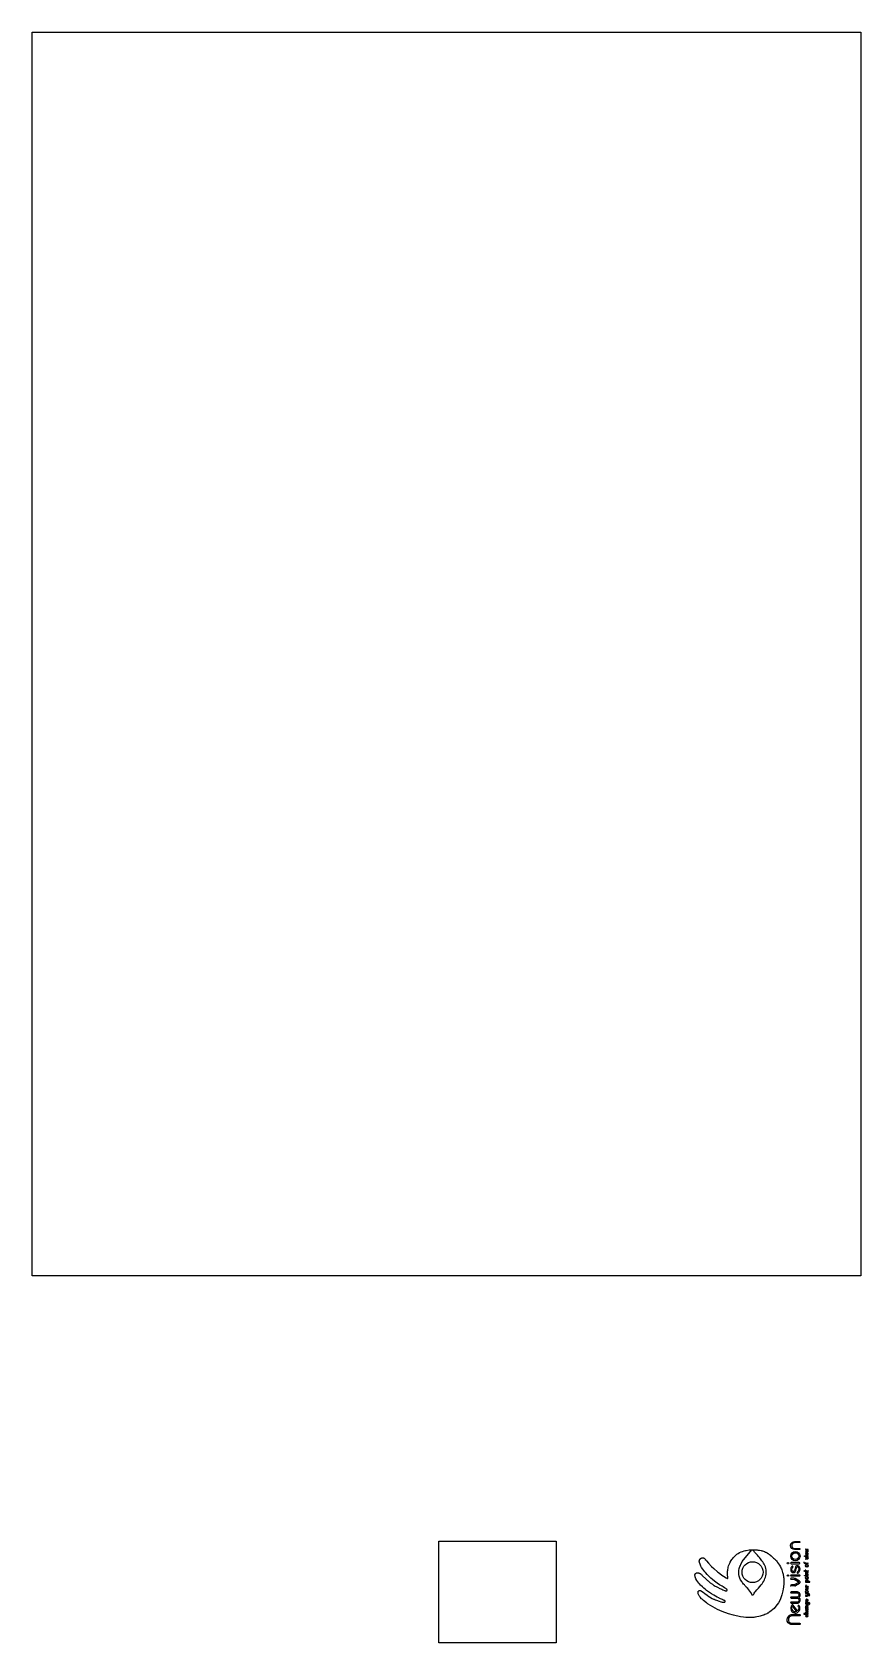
# Model space of a CAD drawing. Header units: millimetres. Extents: x -88727164121 to 1409438023, y -488056698 to 235964078476.
# Drawn here: x -5489069820 to -1140055642, y 3096101643 to 11543589163 of the extents above; entities that cross this region are included whole.
import ezdxf

# ---------------------------------------------------------------- set-up
doc = ezdxf.new("R2010")
doc.units = ezdxf.units.MM
doc.header["$MEASUREMENT"] = 0
picture_1 = doc.add_image_def('image14.jpg', size_in_pixel=(381, 254))
picture_2 = doc.add_image_def('image15.png', size_in_pixel=(398, 461))

# ---------------------------------------------------------------- blocks, each defined once
blk = doc.blocks.new('citata')
h = blk.add_hatch(color=1)
h.dxf.hatch_style = 1
h.set_gradient(color1=(106, 241, 234), color2=(123, 190, 224))
h.paths.add_polyline_path([(-2523979, -73858309), (896836, -73858309, 0.6599120147), (766764, -68494374), (-41696684, -68331435, 1), (-41696685, -73696560, -0.5358799039), (-39151218, -77523725), (-40895330, -84680449, 0.3940708459), (-27465401, -108592977, 0.2135091168), (-11150540, -106751416, 0.2398963298), (-1357428, -91364658, 0.0814010935)])
edge = h.paths.add_edge_path(flags=16)
edge.add_ellipse((-20319621, -88362964), major_axis=(13946354, 174204), ratio=0.9341531751, start_angle=59.6044959737, end_angle=419.330027545, ccw=False)
h.paths.add_polyline_path([(-4266876, -118999892), (-28094963, -118999892, 0.564136484), (-39261816, -148595756), (-65177510, -148595756, 1.0028811706), (-65147742, -158942695), (-4389065, -158767890, 0.9971271067), (-4415221, -149676636), (-26616225, -149676636, -0.801497048), (-25917218, -127626480), (-3567869, -127626480, 1.0119015309)])
h.paths.add_polyline_path([(-27636042, -28951399), (-1279489, -28951399, 0.5572331193), (-615487, -21094263), (-29831243, -21094263, 0.4275887725), (-38371957, -52302695), (-42188721, -52302695, 1.0011614844), (-42181872, -58203042), (-968551, -58203042, 0.6375031492), (-968551, -51263954), (-26972039, -51263954, -0.5156834132)])
h.paths.add_polyline_path([(-272302, 24099772, -0.1905056277), (13765309, 20184028, -0.3893571785), (15608258, 1178046, 0.9525587143), (18649553, -5879773, 0.6100212812), (8769053, 30619295), (-40196050, 29169389, 0.8328478427), (-40052088, 23382490), (-36714717, 23382490), (-40036530, 18578856, 0.4321547126), (-26610358, -10171635, 0.0823517238), (-17515301, -10893863, 0.5953038355), (-1213522, 20359451, -0.4837201873)])
edge = h.paths.add_edge_path(flags=16)
edge.add_ellipse((-18999123, 9818661), major_axis=(13946354, 174204), ratio=0.9341531751, start_angle=59.6044959737, end_angle=419.330027545, ccw=False)
h.paths.add_polyline_path([(-31903569, 69298767, -0.1019754382), (-29826847, 71333686, -0.3243246524), (-24725491, 70812063), (-24725491, 49218971, -0.1372633068), (-27009726, 48538977, -0.1088701167), (-29272992, 49460993, -0.1472911021), (-32755880, 53486809, -0.2553227113)], flags=16)
h.paths.add_polyline_path([(-19738167, 77426384, 0.3937450764), (-25296033, 80170080, 0.7906409581), (-25296033, 37940173, 0.0848355521), (-16037509, 37694466, 0.106183039), (-9349844, 40671710), (-9330569, 40680291, 0.4903457944), (-6429344, 75143859, 0.2583840191), (-9347780, 75613026, 0.6962600209), (-9680626, 69946412, -0.1794862612), (-6600470, 58850579, -0.3591685022), (-17569604, 46860784, -0.5950624998), (-19082480, 48141902)])
h.paths.add_polyline_path([(14120237, 132863887, -0.7616509547), (13732096, 139416575, 0.2768275572), (18468235, 151607953, 0.3322203295), (1676223, 162148834, 0.8288874333), (72124, 160117172, -0.5205014365), (-14830326, 131421754), (-40183794, 129778705, -0.7853089883), (-40102124, 137768962), (-12933639, 139470668, 0.808747985), (-13405182, 160347525), (-40183794, 160892521, -0.6904082732), (-40183794, 169351852), (4618242, 169351852), (8841903, 169351852), (16416473, 166185380), (19767382, 163018907, -0.545534071)])
h.paths.add_polyline_path([(1130315, 198951971, 1), (-41783373, 198951971, 1)])
h.paths.add_polyline_path([(-28045351, 186847150), (-31833581, 190367413, -11.0000676829)], flags=16)
h.paths.add_polyline_path([(-543448, 266508913), (-37388342, 266508913, 1.2004549943), (-37388342, 259928021), (-11525370, 259928021, -0.245272097), (-7723283, 256634682, -0.4880390953), (-12310893, 239161962), (-38084485, 239161962, 0.9131626126), (-38084485, 231509207), (-8166821, 231509207, 0.0950607785), (-3511505, 233915286, 0.3119790556), (-354616, 260125174, -0.8727461245), (-136787, 262498021, 0.9037376938)])
h.paths.add_polyline_path([(141597, 284432956), (-25739299, 284432956, -0.3046396993), (-32991928, 289303882, -0.2212648885), (-32280982, 304244747, 1.2709988847), (-38625991, 305834670), (-39508137, 302978768, 0.2006204976), (-37703332, 284313914), (-41025443, 284313914, 1.0231071125), (-40850826, 276845396), (141597, 276845396, 0.8483927566)])
h.paths.add_polyline_path([(1130315, 424857795, 1), (-41783373, 424857795, 1)])
h.paths.add_polyline_path([(-28045351, 412752975), (-31833581, 416273237, -11.0000676829)], flags=16)
h.paths.add_polyline_path([(-609845, 461997028), (-37721358, 461997028, 0.997974659), (-37706069, 454455531), (-609845, 454455531, 1)])
h.paths.add_polyline_path([(-331130, 473536531), (-41492666, 473536531, -1), (-41492666, 479650632), (-38945292, 479650632), (-38770207, 479644793, 0.790327783), (-38337651, 481806097, -0.4395699747), (-33570136, 508276051), (-30464816, 509151401, -0.0199581941), (-545949, 509685552, -0.6985078616), (-1896086, 501947650), (-26829844, 501936143, 0.7518174025), (-26994959, 480604472), (-380633, 480273617, -0.8201431445)])
h.paths.add_polyline_path([(-57403410, 458023432, 1), (-48000510, 458023432, 1)])
h.paths.add_polyline_path([(-45645963, 521439803), (-45645963, 530060554), (-66606006, 530060554, -1), (-66606006, 537149541), (-45645963, 537149541), (-45645963, 544614587, -1), (-38816132, 544614587), (-38816132, 537149541), (-346052, 537149541, -1), (-346052, 530060554), (-38816132, 530060554), (-38816132, 521448715, -0.9986959792)])
h.paths.add_polyline_path([(-41783373, 616504027, 1), (1130315, 616504027, 1)])
h.paths.add_polyline_path([(-28045351, 604399206), (-31833581, 607919468, -11.0000676829)], flags=16)
h.paths.add_polyline_path([(-3361252, 659667989), (-38845387, 659667989), (-38845387, 665341032, 1), (-44864031, 665341032), (-44864031, 659179524, -0.3779582573), (-63206343, 671140956, 0.7288191062), (-69659822, 668584565, 0.3950173115), (-51840371, 651903726), (-44864031, 651903726), (-44864031, 646352266, 1), (-38845387, 646352266), (-38845387, 651903726), (-3361252, 651903726, 1)])
h.paths.add_polyline_path([(-4358152, 750087964), (-37360162, 756994593, 1.0897155904), (-38811713, 750251695), (-8215095, 744612075, -0.6795941902), (-7069091, 736072806), (-39801421, 728186280, 0.7879901999), (-38116848, 721371558), (-4358152, 729716577, 0.7829038284)])
h.paths.add_polyline_path([(-609845, 774537745), (-37721358, 774537745, 0.997974659), (-37706069, 766996248), (-609845, 766996248, 1)])
h.paths.add_polyline_path([(-6429344, 821486246, 0.25838402), (-9347780, 821955412, 0.6962600194), (-9680626, 816288798, -0.1794862612), (-6600470, 805192966, -0.3591685022), (-17569604, 793203171, -0.5950624998), (-19082480, 794484288), (-19738167, 823768770, 0.3937450764), (-25296033, 826512467, 0.7906409581), (-25296033, 784282560, 0.0848355521), (-16037509, 784036852, 0.106183039), (-9349844, 787014097), (-9330569, 787022677, 0.4903457944)])
h.paths.add_polyline_path([(-27009726, 794881363, -0.1088701167), (-29272992, 795803380, -0.1472911021), (-32755880, 799829196, -0.2553227113), (-31903569, 815641153, -0.1019754382), (-29826847, 817676073, -0.3243246524), (-24725491, 817154449), (-24725491, 795561357, -0.1372633068)], flags=16)
h.paths.add_polyline_path([(-650637, 854805312), (-4098243, 856939338, 0.0222537796), (-8840742, 858390930, -0.6541523972), (-8390628, 862148915, 0.0708064783), (-1035835, 866419154, 0.4720704746), (-1604018, 875574020), (-36391928, 885687236, 1.1252828024), (-37332261, 877890188), (-12798071, 872424270, -0.97405612), (-13434951, 869164139), (-34186856, 865677306, 0.5314971765), (-33350710, 857309600), (-13521215, 854462896, -0.841987891), (-13105313, 847503582), (-40049815, 842562723, 0.6393290403), (-37290130, 834153893), (-5704358, 841950869, 0.5169282559)])
h.paths.add_polyline_path([(-4881299, -168133347, 0.6304698822), (-9827312, -172833444, -1.6745748508), (-33183246, -178024913), (-28142815, -169465223, 0.4225122249), (-32564941, -165431807), (-36140658, -168384359, 2.3042156035)])
h.paths.add_polyline_path([(-13649742, 394490524), (-22186078, 395327720, 0.4310925649), (-40352583, 367937247), (-40352583, 362957698), (-40352583, 359569184, 1.2093904472), (-39138509, 353196562), (22694525, 353196562, 0.6604338572), (22694525, 362828205), (962674, 362828205, -0.3609595739), (135240, 364342467, 0.4907639503)])
edge = h.paths.add_edge_path(flags=16)
edge.add_ellipse((-18999123, 374784105), major_axis=(13946354, 174204), ratio=0.9341531751, start_angle=59.6044959737, end_angle=419.330027545, ccw=False)
h = blk.add_hatch(color=1)
h.dxf.hatch_style = 1
h.set_gradient(color1=(106, 241, 234), color2=(123, 190, 224))
h.paths.add_polyline_path([(-57403410, 770564148, 1), (-48000510, 770564148, 1)])
at = {"color": 135, "true_color": 0x4d97b3}
for p, q in [((-13105313, 847503582), (-40049815, 842562723)), ((-37332261, 877890188), (-12798071, 872424270)), ((-37290130, 834153893), (-5704358, 841950869)), ((-1604018, 875574020), (-36391928, 885687236)), ((-13434951, 869164139), (-34186856, 865677306)), ((-33350710, 857309600), (-13521215, 854462896)), ((-24725491, 795561357), (-24725491, 817154449)), ((-19082480, 794484288), (-19738167, 823768770)), ((-9349844, 787014097), (-9330569, 787022677)), ((-650637, 854805312), (-4098243, 856939338)), ((-66617352, 537149541), (-45645963, 537149541)), ((-45645963, 530060554), (-66606006, 530060554)), ((-44864031, 651903726), (-51840371, 651903726)), ((-45645963, 537149541), (-45645963, 544614587)), ((-45645963, 521439803), (-45645963, 530060554)), ((-44864031, 659179524), (-44864031, 665341032)), ((-44864031, 646356418), (-44864031, 651903726)), ((-7069091, 736072806), (-39801421, 728186280)), ((-38845387, 665341032), (-38845387, 659667989)), ((-38845387, 659667989), (-3361252, 659667989)), ((-3361252, 651903726), (-38845387, 651903726)), ((-38845387, 651903726), (-38845387, 646352266)), ((-38816132, 544614587), (-38816132, 537149541)), ((-38816132, 537149541), (-346052, 537149541)), ((-346052, 530060554), (-38816132, 530060554)), ((-38816132, 530060554), (-38816132, 521448715)), ((-38811713, 750251695), (-8215095, 744612075)), ((-38116848, 721371558), (-4358152, 729716577)), ((-609845, 766996248), (-37706069, 766996248)), ((-37690779, 774537745), (-609845, 774537745)), ((-4358152, 750087964), (-37360162, 756994593)), ((-28045351, 604399206), (-31833581, 607919468)), ((-38945292, 479650632), (-41492666, 479650632)), ((-41492666, 473536531), (-331130, 473536531)), ((-37703332, 284313914), (-41025443, 284313914)), ((-40850826, 276845396), (141597, 276845396)), ((-40352583, 367937247), (-40352583, 362957698)), ((-40352583, 362957698), (-40352583, 359569184)), ((-40352583, 359569184), (-40352583, 359569184)), ((-38625991, 305834670), (-39508137, 302978768)), ((-39138509, 353196562), (22694525, 353196562)), ((-38945292, 479650632), (-38926260, 479649997)), ((-609845, 454455531), (-37706069, 454455531)), ((-37690779, 461997028), (-609845, 461997028)), ((-37388342, 266508913), (-543448, 266508913)), ((-11525370, 259928021), (-37388342, 259928021)), ((-30464816, 509151401), (-33570136, 508276051)), ((-28045351, 412752975), (-31833581, 416273237)), ((-380633, 480273617), (-26994959, 480604472)), ((-26829658, 501936143), (-1896086, 501947650)), ((141597, 284432956), (-25739299, 284432956)), ((-13649742, 394490524), (-22186078, 395327720)), ((22694525, 362828205), (962674, 362828205)), ((-40207008, 137762393), (-12933639, 139470668)), ((-40196050, 29169389), (8769053, 30619295)), ((-40183794, 169351852), (4618242, 169351852)), ((-13405182, 160347525), (-40183794, 160892521)), ((-40183794, 129778705), (-14864753, 131419523)), ((-40052088, 23382490), (-36714717, 23382490)), ((-36714717, 23382490), (-40036530, 18578856)), ((-12310893, 239161962), (-38084485, 239161962)), ((-8166821, 231509207), (-38084485, 231509207)), ((-28045351, 186847150), (-31833581, 190367413)), ((-24725491, 49218971), (-24725491, 70812063)), ((-19082480, 48141902), (-19738167, 77426384)), ((-9349844, 40671710), (-9330569, 40680291)), ((4618242, 169351852), (8841903, 169351852)), ((16416473, 166185380), (8841903, 169351852)), ((16416473, 166185380), (19767382, 163018907)), ((-39261816, -148595756), (-65177510, -148595756)), ((-65177510, -158942780), (-4415221, -158767965)), ((-38371957, -52302695), (-42188721, -52302695)), ((-42181872, -58203042), (-968551, -58203042)), ((766764, -68494374), (-41696684, -68331435)), ((-39151218, -77523725), (-40895330, -84680449)), ((-32564941, -165431807), (-36140658, -168384359)), ((-28142815, -169465223), (-33183246, -178024913)), ((-615487, -21094263), (-29831243, -21094263)), ((-4266876, -118999892), (-28094963, -118999892)), ((-27636042, -28951399), (-1279489, -28951399)), ((-968551, -51263954), (-26972039, -51263954)), ((-4415221, -149676636), (-26616225, -149676636)), ((-25917218, -127626480), (-3567869, -127626480)), ((-2523979, -73858309), (896836, -73858309))]:
    blk.add_line(p, q, dxfattribs=at)
for centre, radius in [((-52701960, 770564148), 4701450), ((-20326529, 616504027), 21456844), ((-52701960, 458023432), 4701450), ((-20326529, 424857795), 21456844), ((-20326529, 198951971), 21456844)]:
    blk.add_circle(centre, radius, dxfattribs=at)
for centre, radius, start, end in [((-20290146, 805397513), 21700234, 103.3373189059, 256.6626810941), ((-36725828, 838996355), 4875230, 132.9853384125, 263.3531879046), ((-37323324, 881844337), 3954159, 76.3760538848, 269.8704998782), ((-30944723, 861775648), 5072904, 129.7253191211, 241.6873920757), ((-17856687, 806955036), 16515554, 148.2687534799, 205.5603998653), ((-24329583, 803599609), 9231386, 204.1064987233, 237.6221633193), ((-25928336, 811620325), 7202115, 122.7722365567, 146.0627715928), ((-27635960, 813896594), 4368575, 48.2233702888, 120.0999972823), ((-26049214, 800477943), 5678405, 235.4081946491, 260.2615029431), ((-27082758, 799303290), 4422530, 270.9462154674, 302.2092760957), ((-23989072, 822158866), 4545546, 20.7426935748, 106.7098767604), ((-19947911, 811247080), 27489775, 258.7815927328, 278.1780255569), ((-17978400, 794254261), 1127787, 168.2311895843, 291.2523502478), ((-19353970, 805848216), 12770322, 278.032081133, 357.0588403272), ((-19624342, 801093553), 17429757, 281.8756248641, 306.1201454901), ((-13914684, 850947297), 3537549, 283.2260945461, 83.6139850914), ((-13159365, 870802576), 1661452, 260.4521632093, 77.4403151943), ((-8465900, 819060530), 3026228, 106.9425157546, 246.3343234338), ((-7794055, 860171511), 2065436, 116.6185507172, 239.551509755), ((-23097650, 806588854), 16556130, 355.1635071679, 35.8653466448), ((-8312199, 819085610), 3050933, 51.8923757017, 109.8422018727), ((-21226243, 805377983), 21872913, 302.9463948949, 47.4297085284), ((-22768664, 804414063), 55744857, 70.4319415799, 75.5312904968), ((-19714790, 890121781), 30178103, 291.3674390804, 308.2400265602), ((-7733035, 850169100), 8464918, 283.8663011663, 33.209181335), ((-5087742, 870762743), 5940094, 313.0101945588, 54.0926450577), ((-66606006, 533605047), 3544493, 90, 270), ((-66021974, 668824939), 3645780, 39.4392467766, 183.7805188682), ((-51840371, 669762037), 17858310, 183.7805188682, 270), ((-47253544, 675559582), 16553431, 195.4817292881, 278.2997284825), ((-42231048, 544614587), 3414916, 0, 180), ((-42231054, 521448715), 3414921, 180.1495272523, 0), ((-41854709, 665341032), 3009322, 0, 180), ((-41854709, 646352266), 3009322, 180, 0), ((-38375958, 753685577), 3461420, 72.9346545166, 262.7678970127), ((-38139560, 724981515), 3610028, 117.4094214463, 270.3604725268), ((-37706069, 770767012), 3770764, 89.7676778355, 270), ((-20338690, 616490940), 14338851, 237.4886212688, 216.7110327828), ((-9332595, 740115568), 4633290, 299.2440502121, 76.0432494027), ((-6876016, 739902270), 10492283, 283.8849435609, 76.1150564391), ((-3361252, 655785857), 3882131, 270, 90), ((-609845, 770766996), 3770749, 270, 90), ((-346052, 533605047), 3544493, 270, 90), ((-41023448, 280577660), 3736254, 90.0305882514, 272.6481114642), ((-41492666, 476593581), 3057050, 90, 270), ((-40354972, 356266769), 3302416, 89.9585510719, 291.6142290364), ((-23808283, 492853522), 18252347, 122.3321981789, 217.2475939172), ((-37706069, 458226295), 3770764, 89.7676778355, 270), ((-37992859, 263218467), 3345516, 79.5897787237, 280.4102212763), ((-18336954, 373055192), 22602683, 99.8049725607, 193.0870316774), ((-16282966, 295804850), 24307893, 162.8348426344, 208.2112942433), ((-38810568, 480776807), 1132734, 264.1378655553, 65.3231578603), ((-35261019, 305807798), 3365079, 332.3226425945, 179.5424426545), ((-23828414, 491246436), 11103081, 105.6835529906, 253.4294826168), ((-20338690, 424844709), 14338851, 237.4886212688, 216.7110327828), ((-16581730, 296010366), 17727705, 152.3226425945, 202.2287560866), ((-25739299, 292267868), 7834912, 202.2287560866, 270), ((-8817178, 134798547), 374978239, 88.7360735656, 93.309547541), ((-18416074, 374085583), 20954225, 332.2916273836, 76.8521865895), ((-12779208, 254639112), 5435501, 21.5391221405, 76.6631422571), ((-20891749, 249303738), 23213732, 318.4783512794, 27.7856640673), ((-2639211, 506064052), 4182942, 280.2332664308, 59.9716742653), ((-83718, 261296727), 1202466, 92.5295210605, 256.9803306992), ((-609845, 458226280), 3770749, 270, 90), ((-543448, 264482852), 2026061, 281.5787599463, 90), ((-1028169, 476900134), 3435067, 281.7076846506, 79.134310075), ((1461085, 364083748), 1350852, 168.9583183858, 248.3484509705), ((-484958, 280639176), 3845171, 279.3779356555, 80.6220643445), ((20638838, 358012383), 5236219, 293.1157534626, 66.8842465374), ((-39167998, 133763868), 4112587, 103.1286602956, 255.7001232978), ((-38580729, 165122186), 4523261, 110.7569601685, 249.2430398315), ((-39591889, 26289178), 2942894, 101.8467612837, 261.0033646435), ((-20290146, 59055127), 21700234, 103.3373189059, 256.6626810941), ((-19797550, 10520059), 21784410, 158.2884439591, 251.7757011859), ((-37736414, 235335585), 3842176, 95.1976729092, 275.1976729092), ((-36858047, 234981064), 4795698, 263.6514011795, 264.342600092), ((-37209900, 233643431), 3436833, 267.9839396285, 269.9999999999), ((-20338690, 198938884), 14338851, 237.4886212688, 216.7110327828), ((-17856687, 60612649), 16515554, 148.2687534799, 205.5603998653), ((-24329583, 57257223), 9231386, 204.1065236613, 237.6221633193), ((-25928336, 65277939), 7202115, 122.7722365567, 146.0627715928), ((-27635960, 67554207), 4368575, 48.2233702888, 120.0999972823), ((-26049214, 54135556), 5678405, 235.4081946491, 260.2615029431), ((-27082758, 52960904), 4422530, 270.9462154674, 302.2092760957), ((-23989072, 75816480), 4545546, 20.7426935748, 106.7098767604), ((-19947911, 64904693), 27489775, 258.7815927328, 278.1780255569), ((-17978400, 47911874), 1127787, 168.2311895843, 291.2523502478), ((-19353970, 59505829), 12770322, 278.032081133, 357.0588403272), ((-17838049, 9152657), 20049118, 270.9223796429, 34.7531343029), ((-19624342, 54751166), 17429757, 281.8756248641, 306.1201454901), ((-17427683, 150988013), 19737902, 277.3133606101, 27.5497862711), ((-15401831, 149858673), 10677201, 283.3656499449, 79.2221711138), ((-16835717, 249688611), 11457939, 293.2601925336, 37.3169327025), ((-8465900, 72718144), 3026228, 106.9425157546, 246.3343234338), ((-23097650, 60246468), 16556130, 355.1635071679, 35.8653466448), ((-8312199, 72743224), 3050933, 51.8923757017, 109.8422018727), ((-21226243, 59035597), 21872913, 302.9463948949, 47.4297085284), ((-12109720, 244844610), 13906093, 286.4714569481, 308.1925090372), ((737873, 21856985), 2459786, 114.2472874644, 211.2342635085), ((1794376, 4388943), 19818878, 52.8418830837, 95.9855848259), ((1065937, 160981597), 1317153, 62.3973383178, 221.0169734593), ((3015556, 145636854), 16566210, 21.127121953, 94.6372680586), ((4317492, 9827345), 21263150, 312.3790869914, 77.9154058028), ((14829268, 136193725), 3404490, 108.8003970107, 257.9793818474), ((17300491, -2276926), 3847139, 116.0954416197, 290.5280786972), ((5933991, 149461647), 12716678, 307.822604112, 9.7168239733), ((4333377, 9677100), 14119379, 322.9908558936, 48.0860883766), ((7237421, 149759117), 18243409, 292.1651072547, 46.6209921723), ((-65177510, -153769268), 5173512, 90, 270), ((-42188721, -55252873), 2950178, 90, 270.1330190421), ((-41696684, -71013997), 2682562, 90, 270), ((-24736856, -137171566), 18479356, 100.470082065, 218.1858048681), ((-20393616, -182874389), 21399306, 137.3805222007, 43.53962325), ((-41696684, -76456644), 2760084, 337.2561574403, 90), ((-19190938, -40779034), 22376467, 118.3927685314, 210.9968008349), ((-21365977, -89439803), 20100922, 166.3038472182, 252.3356627071), ((-23807202, -138729527), 11301761, 100.7601438825, 255.6084303582), ((-20106945, -181720148), 13588392, 164.2202269565, 40.8432909632), ((-19363611, -39871376), 13699599, 127.1457560853, 236.2633849577), ((-32314404, -169597982), 4173701, 1.8227930151, 93.4413973469), ((-21365977, -89439803), 20100922, 252.3356627071, 300.5444948192), ((-19885187, 16890404), 27885154, 256.0441671671, 274.8752990318), ((-21365977, -89439803), 20100922, 300.5444948192, 354.5049619716), ((-6231395, -171665058), 3780971, 69.0792247808, 198.0000108265), ((-4415221, -154222301), 4545665, 270, 90), ((-3866340, -123309051), 4327734, 273.9546554065, 95.3103868381), ((-55350151, -86170469), 54241992, 354.5049619716, 13.1196762244), ((-3377991, -24817431), 4636098, 296.9134402143, 53.4254399405), ((-2583826, -54733498), 3827120, 294.964722179, 65.035277821), ((-315333, -71204159), 2917853, 294.5465148716, 68.2317128266)]:
    blk.add_arc(centre, radius, start, end, dxfattribs=at)
for centre in [(-18999123, 374784105), (-18999123, 9818661), (-20319621, -88362964)]:
    blk.add_ellipse(centre, major_axis=(13946354, 174204), ratio=0.9341531751, start_param=1.0402947037, end_param=7.3186896331, dxfattribs=at)

msp = doc.modelspace()

# ---------------------------------------------------------------- linework, layer by layer
at = {"color": 159, "true_color": 0x22346e}
for p, q in [((-1498878664.6, 3490445593.7), (-1497688943, 3491912750.3)), ((-1838528699.4, 3434908034.5), (-1839373750.5, 3459366525.4)), ((-1486689265.3, 3394425450), (-1506834833.4, 3393803398.1)), ((-1462544551.3, 3407928550.5), (-1483555000.1, 3395699280.1))]:
    msp.add_line(p, q, dxfattribs=at)
for points in [[(-1842253412, 3376159873.2), (-1842394675.5, 3376254634.1), (-1842684300.8, 3376465934.8), (-1842881905.5, 3376609246.1), (-1843895275.7, 3377333431.7), (-1844624610.1, 3377843674.3), (-1846956798.3, 3379415645.9), (-1848365166.8, 3380322636.2), (-1849020721.8, 3380739219.2), (-1852029055.7, 3382650913.5), (-1855136330.6, 3384625481.3), (-1862513469.1, 3389313402.8), (-1867470947.3, 3392463712.2), (-1871628008.7, 3394646824.8), (-1882493682.5, 3400855793.6), (-1893657445, 3408242429.8), (-1908376386.8, 3419088711.4), (-1919135108.3, 3427849656.3), (-1926963651.1, 3434714682.1), (-1939547017.6, 3446715661.4), (-1946080408.8, 3453969128.6), (-1953322751, 3462196421.1), (-1958431126.4, 3467999529.7), (-1964380494, 3474758004.7), (-1969828007, 3481973058.1), (-1975790679.6, 3491491268.6), (-1979345206, 3498348441.8), (-1981423163.8, 3502960053.4), (-1983349906.8, 3507794039.2), (-1985266038.9, 3513357806.2), (-1985959947.2, 3515631606.6), (-1986561536.7, 3517751358.7), (-1987224864.2, 3520133977.3), (-1987520175.4, 3521532589.8), (-1987634678.1, 3522326565.6), (-1987746259.5, 3523742950.2), (-1987749861.9, 3524921819.3), (-1987654437.7, 3526272097.3), (-1987601691.7, 3526700707.4), (-1987485900.6, 3527434176.4), (-1987394796.3, 3527902765.6), (-1987292657.6, 3528360531.4), (-1987162015.2, 3528875197.9), (-1987020436.9, 3529369485.1), (-1986824548.4, 3529975949.8), (-1986619565.2, 3530540319.5), (-1986492020.2, 3530863456.8), (-1986076067.8, 3531805115), (-1985785466.3, 3532384775), (-1985415983.4, 3533052008.8), (-1985167490.3, 3533464790.3), (-1984675231.6, 3534213005.5), (-1984032885.2, 3535077118.2), (-1983236883.5, 3536010393.4), (-1982248699.3, 3537004182.5), (-1981698984.9, 3537492309.2), (-1981445824.3, 3537703466.6), (-1981183401.9, 3537913872.6), (-1980817953.9, 3538193239.8), (-1980631815.4, 3538329702.1), (-1980526927.8, 3538404924), (-1980252138.9, 3538596435.8), (-1980007739.1, 3538760212.5), (-1979623258.1, 3539005883.2), (-1978920625.5, 3539419109.5), (-1978278275.1, 3539759114), (-1977710953.7, 3540031354.7), (-1976163606.7, 3540650602), (-1974971589.1, 3541014127.5), (-1973625245.9, 3541314755.7), (-1971863853.1, 3541541386.6), (-1970274771.4, 3541589264.3), (-1968998615.3, 3541521259.3), (-1967972849.4, 3541397143.9), (-1966840971.4, 3541186609.2), (-1965946724.1, 3540963837.1), (-1964456578.4, 3540475781.6), (-1963914329.5, 3540259795.2), (-1962879403.7, 3539786291.5), (-1961686004.8, 3539131643.4), (-1960764846.9, 3538537090.3), (-1959881214.9, 3537883334), (-1959125566, 3537249985.3), (-1957984145, 3536137494.9), (-1957339965.4, 3535408373.5), (-1956146625.3, 3533795567), (-1952334132.2, 3529059166.3), (-1949262413.9, 3525340696.8), (-1939705523.4, 3514290563.4), (-1923039423.6, 3496695505.3), (-1911225537.1, 3485349131.7), (-1891972459, 3468584532.8), (-1887005599.3, 3464574110.7), (-1880319016.5, 3459363620.8), (-1869034869, 3451036220.6), (-1861038277.2, 3445890059.2), (-1845955730.8, 3436291055.4), (-1840271268.9, 3432673286.2), (-1840092210.5, 3432663640.5), (-1840058522.2, 3432663980.9), (-1839935586.8, 3432671015.5), (-1839891085.2, 3432675819.5), (-1839800298.4, 3432689401.4), (-1839729719.3, 3432703534.9), (-1839661051.4, 3432720371.2), (-1839567539, 3432748372), (-1839444279.2, 3432794730.6), (-1839390264.3, 3432818656.4), (-1839331646.1, 3432847281.4), (-1839267027.7, 3432882237.6), (-1839193231.5, 3432926854.3), (-1839071210, 3433012952.7), (-1839015956.8, 3433057690.2), (-1838974169.9, 3433094236.7), (-1838926262.8, 3433139315.1), (-1838881749.6, 3433184579.6), (-1838831134, 3433240533.2), (-1838768453.2, 3433317584.5), (-1838751414, 3433340251.2), (-1838720593.8, 3433383404.6), (-1838688068.6, 3433432334.8), (-1838655500.7, 3433485412.4), (-1838633608.7, 3433523788.4), (-1838603979.8, 3433579857.3), (-1838580592.5, 3433628147.2), (-1838557510.2, 3433680133.6), (-1838533044.4, 3433741200.3), (-1838507986.8, 3433812331.5), (-1838483775.9, 3433893246.9), (-1838471070.1, 3433943009.2), (-1838454724.5, 3434019253.4), (-1838442867.7, 3434089889.2), (-1838432510.1, 3434176851.6), (-1838427310.4, 3434251059.9), (-1838425419.5, 3434330431.4), (-1838426754.7, 3434397133.2), (-1838434144.5, 3434500752.8), (-1838444632.7, 3434582779.4), (-1838455556.6, 3434645956.9), (-1838470998.1, 3434717552.4), (-1838489364.3, 3434787679.8), (-1838518396.2, 3434879340), (-1838528699.4, 3434908034.5), (-1838726751.6, 3440640300.2), (-1839065349.5, 3450440411.1), (-1839193678, 3454154648.9), (-1839324652.7, 3457945476.9), (-1839432055.9, 3465234164.5), (-1839133386.3, 3472099768.9), (-1838746492.5, 3476373777.8), (-1838475534.5, 3478660901.4), (-1838182812.7, 3480790661.2), (-1837051187.6, 3487261174.8), (-1835672514.2, 3493245672.9), (-1833922828.3, 3499357476.5), (-1831656518, 3505879717.2), (-1828227755, 3513983512.6), (-1825895977.3, 3518699227.4), (-1820815387.4, 3527493838.1), (-1817581754.7, 3532315194.3), (-1813895713, 3537255991.7), (-1809469757.1, 3542556165.1), (-1805241154.8, 3547088948.9), (-1800206979.6, 3551920480.3), (-1795373737, 3556065664.5), (-1789985917.5, 3560193591.2), (-1783483764.3, 3564570212.2), (-1775900625.9, 3568941130.2), (-1767424188.2, 3573002076.2), (-1760922767.8, 3575584056.9), (-1752934645.7, 3578173759.5), (-1745919466, 3579916394.8), (-1741451864.6, 3580808057.3), (-1726572397.8, 3582958517.4), (-1710111079.4, 3583905967.4), (-1701893006.2, 3583824280.6), (-1692916855, 3583312980.4), (-1689525788.6, 3583004475.3), (-1686910184.8, 3583083896.6), (-1684674265.2, 3583025873.9), (-1683802802.8, 3582971760), (-1679715349, 3582479264.4), (-1678081650.5, 3582343796.6), (-1671207703.3, 3581504387.3), (-1663440528.3, 3580021218.1), (-1660086351.4, 3579199940.5), (-1655420703.3, 3577869765.3), (-1651205783.2, 3576473904.3), (-1647705400.1, 3575169033.5), (-1645428492.1, 3574246751.4), (-1640229243.8, 3571913755.3), (-1637568944.2, 3570592261.4), (-1636834478.5, 3570211535.5), (-1634776988.2, 3569107334.1), (-1631993149.3, 3567522155.8), (-1630945755.6, 3566897646.7), (-1630150044.7, 3566412635.8), (-1628099292.2, 3565069433.8), (-1626235732.6, 3563820659.3), (-1623927506.5, 3562235866.4), (-1623024546.2, 3561604233.4), (-1621839114.8, 3560764872.4), (-1620508174.7, 3559808586.7), (-1619639350.4, 3559176296.7), (-1617914398.8, 3557901843.4), (-1617476328.5, 3557574083.4), (-1617305359.5, 3557445711.2), (-1617201863.3, 3557367876.7), (-1617101647.8, 3557292419.7), (-1616429528.4, 3556784063.7), (-1616070784.6, 3556511092.1), (-1615580629.4, 3556136275), (-1614913718.1, 3555622834.7), (-1614280381.2, 3555131521.8), (-1613831686.9, 3554781235.4), (-1613176258.4, 3554266235.3), (-1612819480.6, 3553984230.9), (-1612531200.3, 3553755504.3), (-1612041823.2, 3553365447.1), (-1611872331.3, 3553229830.1), (-1611482382.7, 3552892112.9), (-1611218540.6, 3552704167.6), (-1610961823.4, 3552496652.9), (-1610730244.4, 3552308919.3), (-1610641474.2, 3552236820.3), (-1610509663.6, 3552129624.6), (-1610339003.7, 3551990586.8), (-1610145768.4, 3551832818.4), (-1609947222.2, 3551670338.9), (-1609776711.8, 3551530498), (-1609644406.8, 3551421796.3)], [(-1610046495.3, 3551751578.7), (-1597529585.5, 3540702174), (-1592979112.2, 3536246734.4), (-1590333646.9, 3533536016.7), (-1588718570.4, 3531834998.1), (-1586819075.1, 3529787777.6), (-1585143180.8, 3527938106.5), (-1583015335.7, 3525528421.2), (-1579537482.4, 3521402336.9), (-1576865219.6, 3518026477.3), (-1574915005.6, 3515437366.5), (-1571328305.9, 3510365062.9), (-1567191819.2, 3503931022.4), (-1562279246.3, 3495256789.1), (-1559034625.9, 3488713392.2), (-1556698709.6, 3483465848), (-1554518611.3, 3478037782.2), (-1552005744.8, 3470917473.8), (-1550341533, 3465482755.7), (-1549383970, 3461989389.8), (-1548115955.3, 3456784452.7), (-1547497987.2, 3453921586.7), (-1546883481.3, 3450778648.6), (-1546410801, 3448092955.5), (-1546256626.6, 3447152585.4), (-1545849753.6, 3444476008.1), (-1545392120.5, 3441005375.1), (-1545076528.1, 3438611961.9), (-1544925229.6, 3436613382.9), (-1544644062.8, 3433139500.7), (-1544419373.9, 3429212439.6), (-1544287959.6, 3425008941.3), (-1544266341, 3421157292.9), (-1544359088.2, 3416374228.1), (-1544675730.8, 3408782675.1), (-1544801011.6, 3406636805.9), (-1546520483.6, 3388286863.2), (-1547746269.6, 3379580955.5), (-1549614112.8, 3368914448), (-1551065036.2, 3361902677.8), (-1552567956.7, 3355414512.8), (-1554516181, 3347857300.3), (-1557826621.8, 3336881409.3), (-1561701086.6, 3326678122.7), (-1565670911.8, 3317990370.5), (-1572239386.4, 3306052952.3), (-1578299632.5, 3296846610), (-1585235402, 3287801197), (-1595454371.8, 3276596988.8), (-1602190933.1, 3270283147.3), (-1609922779.3, 3263886671.8), (-1616832600.8, 3258833127.1), (-1622594106.2, 3255043185.9), (-1627132707.4, 3252305992.6), (-1629088249, 3251190347.3), (-1630946004.3, 3250164785.5), (-1633900834.4, 3248600584.9), (-1638382918.4, 3246379507.3), (-1644137547.5, 3243783687.3), (-1648923465.3, 3241833733.7), (-1653042744.7, 3240301061.2), (-1658430118.4, 3238492686.9), (-1668184550.6, 3235760618.4), (-1676082014.9, 3234039172.8), (-1685915288.7, 3232485479.5), (-1693197889.6, 3230840552.4), (-1696382441.2, 3230257107.4), (-1702120406.9, 3229409649.1), (-1707889779.8, 3228817584.2)], [(-1707889779.8, 3228817584.2), (-1714490951.1, 3228455525), (-1718347625, 3228398625.1), (-1725934086.6, 3228618935.7), (-1730167978.4, 3228934103.6), (-1736339385.4, 3229040696.1), (-1743435936, 3229326197.3), (-1754922171.3, 3230159071.7), (-1770863957.6, 3232081907), (-1808732692.5, 3240123237.8), (-1833907002.4, 3247488065.3), (-1868105799.5, 3260194347.2), (-1892888032.6, 3271460760.9), (-1917005524.3, 3284087627.3), (-1941063516.7, 3299259978.3), (-1944916008.3, 3301796229.7), (-1947873173.4, 3303894684), (-1949645527.7, 3305219549.1), (-1965088721.8, 3317539005.9), (-1969571020.6, 3322033254.1), (-1972996891.8, 3325142286.3), (-1975477100.7, 3327236616.5), (-1982728753.5, 3335163535.6), (-1985574222.1, 3338873999.7), (-1987976168.5, 3342356877), (-1990140404.9, 3346025379.8), (-1991539797.5, 3348988447.5), (-1992875340.4, 3352597040.5), (-1993681291.9, 3355498458.6), (-1994102549.4, 3357478372.2), (-1994480995.4, 3359110400.6), (-1994551973.3, 3359739857.3), (-1994583947.8, 3360446698.4), (-1994558096.4, 3361269899.2), (-1994483048.6, 3361964903.3), (-1994360912.6, 3362646949.9), (-1994188772.8, 3363329450.6), (-1994028420.1, 3363832327.6), (-1993858532.4, 3364284702.6), (-1993256106, 3365524214.4), (-1993158846.3, 3365689835), (-1992865494.4, 3366149652.1), (-1992478856.3, 3366682089.2), (-1992015349.4, 3367235629.4), (-1991570647.4, 3367698548), (-1990431062.6, 3368656153.1), (-1990008936.5, 3368944181.2), (-1989648175.1, 3369166366.5), (-1988860973.4, 3369582490.3), (-1987387107.9, 3370141972.1), (-1986221181.9, 3370407633.1), (-1985329221.6, 3370514500.1), (-1984587116.5, 3370542081.6), (-1983765906.4, 3370508296.1), (-1982749923.4, 3370371822.5), (-1982010174.6, 3370204252.9), (-1981117203, 3369920586.8), (-1980164447.5, 3369510607.3), (-1978895154.8, 3368750840.7), (-1976666386.7, 3367209009), (-1967580062.4, 3360895214.6), (-1958332162.9, 3354422731), (-1947232567.7, 3346591970.7), (-1942649687, 3343146879.7), (-1934264282.6, 3337394478.4), (-1920244966.2, 3329193853.3), (-1912770944.8, 3325469889.3), (-1909819442.2, 3324113975.1), (-1907993243.4, 3323306428.8), (-1904832801.3, 3321964433.5), (-1904286709, 3321739586.2), (-1902707681.5, 3321183051.9), (-1897207597.6, 3319244526.4), (-1883435042.4, 3314390336.9), (-1875491715, 3311590680.8), (-1872151305.5, 3310413340.8), (-1868177898.5, 3309558534), (-1865761653.8, 3309177037.7), (-1859274578.8, 3308653632.5), (-1854137564, 3309288948.2), (-1853702667.2, 3309500796.5), (-1853396135.1, 3309687111.8), (-1853135297.5, 3309873728.8), (-1852881935.8, 3310083966.9), (-1852701775.1, 3310253908.1), (-1852478299.7, 3310493212.5), (-1852334197.1, 3310667744.9), (-1852185569.2, 3310868312.2), (-1852044523.1, 3311082677.5), (-1851923773.1, 3311290075.8), (-1851839372.8, 3311451923.6), (-1851735639, 3311676124.7), (-1851663725.7, 3311853574.3), (-1851622740.7, 3311965576.6), (-1851579516.5, 3312094867.8), (-1851551654.2, 3312185863.4), (-1851534450.5, 3312245740.4), (-1851515118.7, 3312317037.6), (-1851485895.8, 3312434782.4), (-1851454731.8, 3312578374.9), (-1851423017, 3312754899.3), (-1851402299.9, 3312899957.5), (-1851393414.2, 3312975327.2), (-1851385609.8, 3313052787.8), (-1851378801.3, 3313134864.1), (-1851373741.3, 3313212454.7), (-1851369537.4, 3313302569.6), (-1851366719.6, 3313515081.3), (-1851371492.9, 3313682110.7), (-1851379118.8, 3313807366.4), (-1851392279.7, 3313952150.4), (-1851402769.4, 3314041703.4), (-1851482300.1, 3314487690), (-1851689952.6, 3314878509.1), (-1851824355.4, 3315105487.5), (-1852026192.2, 3315416173.7), (-1852203494.9, 3315664352.9), (-1852425221.4, 3315947787.6), (-1852615609.6, 3316170826.7), (-1852980314.7, 3316554230), (-1853323589.1, 3316870949.9), (-1853718191.6, 3317190942.4), (-1854281404.2, 3317579027.6), (-1854714374, 3317830280), (-1855109380.6, 3318028024), (-1855942795.2, 3318357567.6), (-1857031147.3, 3318748173.3), (-1860080879.6, 3319915787.3), (-1862668816.3, 3320993364.9), (-1864048104.2, 3321601202), (-1866347816.2, 3322668000.8), (-1871372428.1, 3325051572), (-1876189290.5, 3327243006.4), (-1883301001, 3330611175.6), (-1885814378.9, 3331840043.7), (-1893767145.8, 3335863894), (-1911868424.9, 3345821000.8), (-1923141281.3, 3352614346.4), (-1943933607.7, 3367367068), (-1949140285.3, 3370949215.4), (-1952936681.3, 3373735414), (-1957516045.6, 3377305668.8), (-1964633710.5, 3383350699.1), (-1971746165.3, 3389963175.9), (-1981234552.4, 3398886277.2), (-1987386629.6, 3405041860.8), (-1991048050, 3409126553), (-1995395784.7, 3415819016.1), (-1999946891.9, 3422824530), (-2005775633.1, 3431796704.5), (-2007583568.2, 3436329907.5), (-2009085396.8, 3441190497.4), (-2010087589.3, 3445618299.7), (-2010539411.8, 3448346895), (-2010751458.8, 3449984949.8), (-2010859933, 3450990951.6), (-2010870170, 3451373597.5), (-2010850001.4, 3452157338.5), (-2010754529.4, 3453082542.8), (-2010670437.2, 3453580292.1), (-2010548762.4, 3454135770.9), (-2010352413.4, 3454834714.2), (-2010218106.9, 3455232774.6), (-2009819015.2, 3456199916.6), (-2009361493.5, 3457072842.2), (-2008710652.1, 3458065193.6), (-2008311974, 3458575712.1), (-2007881593.3, 3459064992.7), (-2007369815.3, 3459578856.8), (-2006555879.7, 3460273760.1), (-2006141977.2, 3460578979.6), (-2004971264, 3461297501), (-2004009228.8, 3461751359), (-2003532808.5, 3461936132.8), (-2002366085.5, 3462231522.7), (-2001195416.1, 3462469762.9), (-1997650724.7, 3462850610.7), (-1995460272.3, 3462836781.1), (-1994034774.4, 3462725968.2), (-1992552351.9, 3462524358), (-1990487514, 3462092563.2), (-1988600941.5, 3461536993.5), (-1987277971.7, 3461049786), (-1985788293.3, 3460397689.1), (-1984313346.9, 3459634851.6), (-1982842001.4, 3458745181.7), (-1981936508.2, 3458126669.8), (-1981762509.1, 3458001111.9), (-1981600227.8, 3457881977.7), (-1981176091.9, 3457561090.7), (-1980919104.3, 3457359747.5), (-1980427273.4, 3456959174), (-1979489699, 3456135971.7), (-1977392200.8, 3454198142.5), (-1974727687.1, 3451727922.9), (-1972711240.3, 3449852133), (-1952214212, 3430467511), (-1949747799.9, 3428095323.6), (-1944281577.9, 3422855374.6), (-1941865422.7, 3420633043.7), (-1939881122, 3418859841.1), (-1929937122.3, 3410625044.9), (-1919235139.3, 3402846809.3), (-1912518320.9, 3398473395.9), (-1909032842.3, 3396346350.6), (-1903831432.3, 3393343622.1), (-1899023039.8, 3390742713.8), (-1893042138, 3387731261.6), (-1880123210.2, 3381649037.5), (-1870160638.5, 3376969650.1), (-1864172780.4, 3374157172.7), (-1856136348.8, 3370491432.6), (-1854437736.2, 3369951781.6), (-1852045989.2, 3369421498.4), (-1849064948.5, 3369113179.3), (-1848647152.9, 3369100273.7), (-1847257403, 3369110436.2), (-1846328992.3, 3369162778.7), (-1845597057.6, 3369229931.2), (-1844968719.2, 3369305943.1), (-1844377588.8, 3369342439.9), (-1844187795.3, 3369373279), (-1843969301.6, 3369420705.8), (-1843862023.8, 3369448797), (-1843726057.7, 3369489090.7), (-1843545203.7, 3369551093.6), (-1843382823.8, 3369615311.2), (-1843121655.9, 3369736733.9), (-1842740893.6, 3369958553.2), (-1842504253.9, 3370127550.1), (-1842357775.1, 3370246211.6), (-1842192209, 3370395262), (-1842017491, 3370572546.5), (-1841806721.5, 3370820052.9), (-1841631271.3, 3371062558.4), (-1841424531.6, 3371409630.2), (-1841290346, 3371689766.3), (-1841181645.3, 3371970675.7), (-1841118902.8, 3372170271.9), (-1841066152.1, 3372375837), (-1841000001.1, 3372746463.2), (-1840976328, 3372986214), (-1840967767, 3373319482.7), (-1840980169, 3373573592.8), (-1841015795, 3373871562.1), (-1841127263.5, 3374366908.4), (-1841221632, 3374648554.4), (-1841403171.9, 3375057670.4), (-1841620677.5, 3375429790.2), (-1841882694.9, 3375782294.7), (-1842095258.2, 3376017442.5), (-1842253412, 3376159873.2)], [(-1486874170.3, 3400218801.5), (-1486874170.3, 3400218801.5), (-1504567529, 3399316825.6)]]:
    msp.add_lwpolyline(points, dxfattribs=at)
for points in [[(-1708701133.9, 3344977329.8), (-1717952184, 3360162411.3, 0.0653190041), (-1739291155, 3385963781.6, -0.0122504786), (-1751330674.5, 3399671998.4, -0.0310132149), (-1765142567.9, 3417356105.6, -0.2627581961), (-1774395590.7, 3495372193.7, -0.0168525099), (-1769607633.8, 3507823249.5, -0.0310577323), (-1767611820.5, 3510760490.5), (-1761996450.2, 3521698121.4), (-1712038642.3, 3583871754.4)], [(-1708701133.9, 3344977329.8, 0.2722873716), (-1705218026.8, 3347026033.7, -0.0478227249), (-1692504168.2, 3365490768.1, -0.0048898667), (-1662931999, 3400010857, 0.1400664427), (-1636891056.4, 3455352760.3, 0.2003702153), (-1650985578.8, 3514477960.4, 0.0018722012), (-1667098505.2, 3536426404.6, 0.0371582748), (-1688023200.2, 3560707306.3, -0.0727401323), (-1705305966.4, 3583902967, 4.2896876065)], [(-1487465218.8, 3590984833), (-1462679047.7, 3590984833, -1), (-1462679047.7, 3585390675.5), (-1487503522.1, 3585390675.5, -1), (-1487503522.1, 3627148784.6), (-1462280687.6, 3627148784.6, -1), (-1462280687.6, 3621388688.6), (-1487514337.8, 3621388688.6, 1.0016168578), (-1487465218.8, 3590984833, 0.9967741061)], [(-1463014871.7, 3516943219.7), (-1505266158.6, 3516943219.7, 1), (-1505266158.6, 3510181540), (-1463016153.1, 3510181540, 0.9998104974), (-1463014871.7, 3516943219.7, -5276.4716989937)], [(-1496575507.8, 3492899010.8, 0.7542585296), (-1499538739.3, 3497619077.3, 0.197803659), (-1503756597.2, 3494389269.1, 0.1109109288), (-1506676905.8, 3488384462.5, 0.0954732118), (-1508294890.2, 3480168382.8, 0.0534914962), (-1507017343.9, 3473078184.8, 0.1821221029), (-1500706849.9, 3465485467.6, 0.0149549888), (-1499264569.2, 3464811100, 0.0693409633), (-1497746599.8, 3464322862.2, 0.018697259), (-1493734901.8, 3463943069.4, 0.0869765575), (-1489289461.4, 3464811100, 0.2144920756), (-1482580520.6, 3472106574.4), (-1481202572.1, 3475387701.7, 0.0239560301), (-1479544517.2, 3484442621.2, -0.2048828446), (-1475232851.8, 3494222927.6, -0.3738031696), (-1467558472.1, 3490794891.2, -0.119455671), (-1465703410.7, 3486295445.1, -0.3571886071), (-1474048596.8, 3466762795.6)], [(-1459813882.9, 3487633665.4), (-1459813882.9, 3487633665.4, 0.1711381161), (-1466147993.5, 3498081106.2, 0.1725242622), (-1476754442.4, 3500151716.8, 0.2090613781), (-1483161341.3, 3494547794.8, 0.0224391831), (-1486555309.8, 3479992454, -0.1986703973), (-1492219384.4, 3470573121.8, -0.2711713592), (-1498799660.8, 3472156951.9, -0.1971823496), (-1501270095.6, 3478276795, -0.0257339588), (-1501379660.4, 3484351439.6, -0.0842053912), (-1499369810.8, 3489678739.8, -0.0781678999), (-1498878664.6, 3490445593.7)], [(-1474048596.8, 3466762795.6, 0.5041513164), (-1471100441.1, 3461520769.6, 0.1439852379), (-1465485387.1, 3466260059.4, 0.0569636946), (-1463843923.3, 3468401205.1, 0.1101753926), (-1460140641.6, 3475707543.8)], [(-1461547797.8, 3445679797.3), (-1505431482, 3445679797.3, -1), (-1505431482, 3451716821, 1)], [(-1462544551.3, 3407928550.5), (-1459683119.1, 3410405680.1, 0.5859247497), (-1461421237.1, 3418860555.8), (-1483914529.1, 3432786233.4, 0.1153101001), (-1491531575.7, 3434673128.8), (-1505538762, 3434673128.8, 1.0365042519), (-1505538762, 3429073382.2), (-1489231125.4, 3428548891.5, -0.1116139289), (-1486470585, 3427315431.5), (-1469702858.3, 3416995509.7, -0.1639843604), (-1466982828.2, 3414135772.3, -0.3046355915), (-1467803319.5, 3411872899.1), (-1485657968.5, 3400962016.1)], [(-1505431482, 3451716821), (-1461532637.9, 3451716821, -1), (-1461532637.9, 3445679797.3, -1)], [(-1464128397.9, 3333599105.9, -0.1381523686), (-1462051943.2, 3336934303.6), (-1460757412, 3338382302.7, 0.546552984), (-1472514060.7, 3362899620.2), (-1505598312.6, 3362899620.2, 1), (-1505598312.6, 3357502296.4), (-1471743059.7, 3357502296.4, -0.6888829971), (-1471743059.7, 3336089565.3), (-1505954777.8, 3336089565.3, 1), (-1505954777.8, 3330823799), (-1468965512.3, 3330306415.5, -0.4942380606), (-1469642238.3, 3309768523.8), (-1505655043.3, 3309768523.8, 1), (-1505655043.3, 3303986913.3)], [(-1472221026.7, 3263185014.7), (-1497307594.9, 3295083406.2, 0.475484822), (-1500938804.2, 3295143991.9, 0.2686395137), (-1505982473.1, 3266602050.4, 0.2445088809), (-1490559772.6, 3252485573.2, 0.2204046838), (-1470200164.2, 3256028107.9, 0.4385314736), (-1465144434.6, 3292404651, 0.5621330702), (-1469838785.4, 3288188749.1, -0.2911326629), (-1466348286.1, 3271686924.9, -0.1237967998), (-1472221026.7, 3263185014.7, -0.826821991)], [(-1505529967.8, 3303986913.3), (-1470007190.6, 3303986913.3, 0.5843728897), (-1464128397.9, 3333599105.9, -16.5894978121)], [(-1505529967.8, 3303986913.3), (-1470007190.6, 3303986913.3, 1)], [(-1460826203.5, 3192158622.1), (-1506804844.4, 3192158622.1, -0.8128600023), (-1505747509.8, 3243630534.8), (-1460073963.8, 3243630534.8, -0.4283468725), (-1459572768.5, 3236712508.9), (-1504602622.5, 3236712508.9, 0.7778824066), (-1507094304.8, 3199218591.7), (-1460818609.6, 3198243161.3, -1.0012488386), (-1460826203.5, 3192158622.1, -0.9975069919)], [(-1491764964.3, 3260488949.3, -0.4034411426), (-1499627298.4, 3285325640.2, -0.4895874402), (-1497314742.1, 3285247744.3), (-1478661074, 3261337149.7, -0.6237269597), (-1479742976.9, 3259113653.1, -0.1062753435), (-1486412849.3, 3259066411.1, -0.1062753435)]]:
    msp.add_lwpolyline(points, format="xyb", dxfattribs=at)
for centre, radius in [((-1483448581.4, 3550652753.5), 24272112.3), ((-1483448581.4, 3550652753.5), 17884479.3), ((-1708255564.1, 3466566290.4), 54962031.5), ((-1522498199.3, 3513798617.7), 3883875.8), ((-1522498199.3, 3448680683.7), 3883875.8)]:
    msp.add_circle(centre, radius, dxfattribs=at)
for centre, radius, start, end in [((-1510392264.1, 3507375751.7), 20011966, 309.4041332581, 313.6637375218), ((-1482409116.1, 3482285205.3), 23219616.4, 343.5439144465, 13.3172235182), ((-1505379296.3, 3396427742.1), 3000961.5, 74.305835532, 240.985982679), ((-1490171703.6, 3406981617.3), 7523922.1, 295.9937547084, 306.8640150599), ((-1488312423.8, 3402912092.2), 8640471, 280.8276498036, 303.4080303184), ((-1485174251.7, 3274506060.4), 15489250.9, 244.8175351247, 265.4134474832)]:
    msp.add_arc(centre, radius, start, end, dxfattribs=at)

# ---------------------------------------------------------------- block references
at = {"color": 1, "xscale": 0.326773816093093, "yscale": 0.326773816093093, "zscale": 0.326773816093093}
msp.add_blockref('citata', (-1416523712.5, 3298484828.8), dxfattribs=at)

# ---------------------------------------------------------------- pictures from other files: only their frames are drawn
at = {"color": 1}
image = msp.add_image(picture_1, insert=(-1140055641.5, 5020067895.1), size_in_units=(6523521267.5, 4349014178.4), rotation=90, dxfattribs=at)
image.dxf.flags = 7
image = msp.add_image(picture_2, insert=(-2738869330.6, 3096101642.7), size_in_units=(532508890.4, 616800498.6), rotation=90, dxfattribs=at)
image.dxf.flags = 7

doc.saveas('drawing.dxf')
